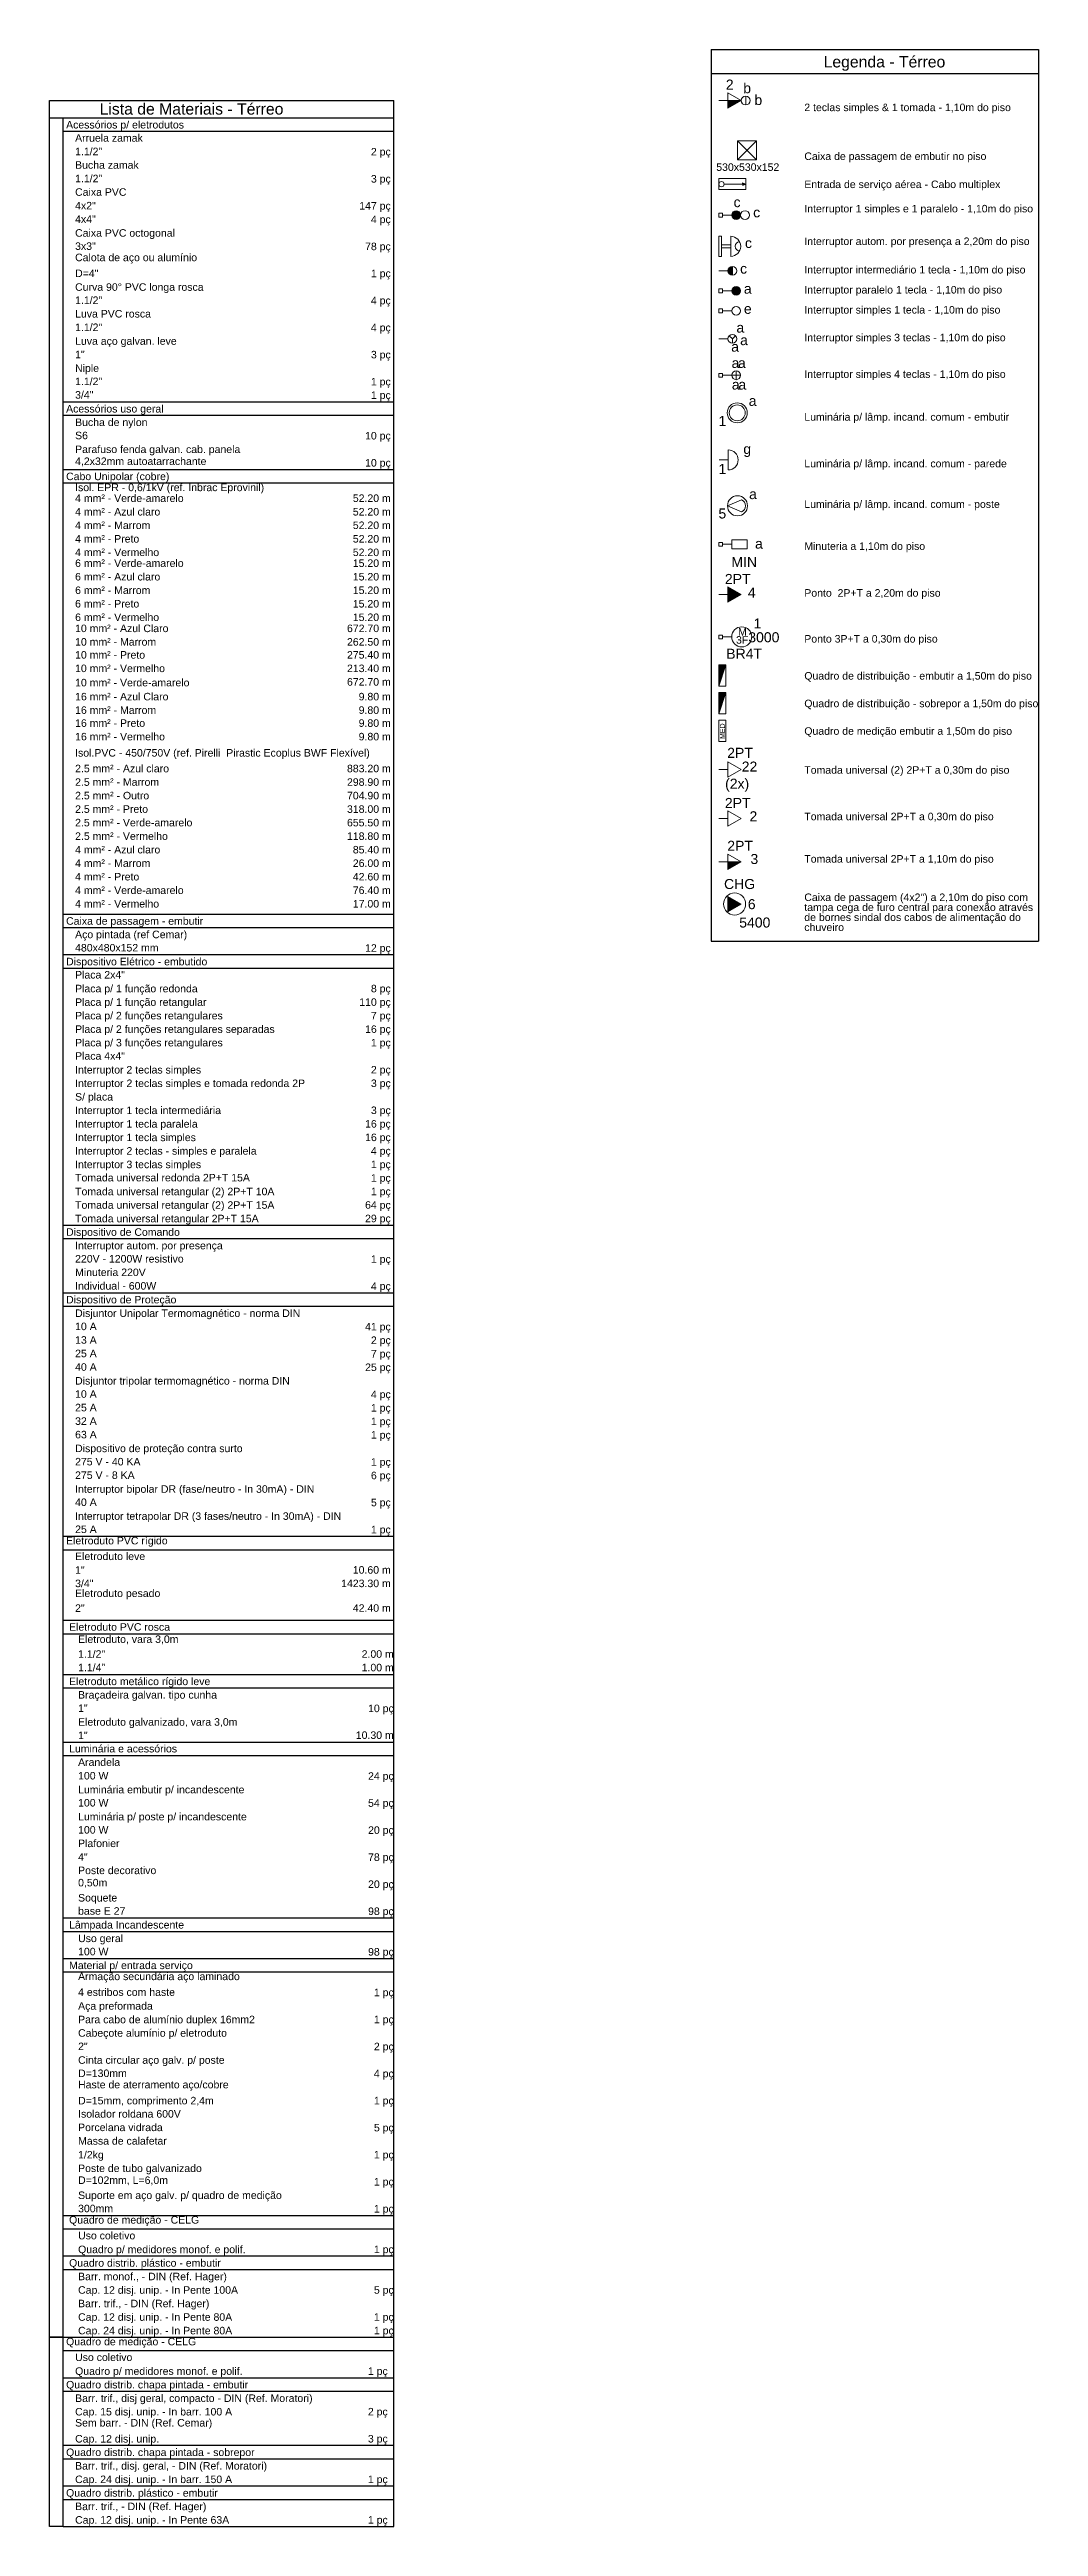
# Model space of a CAD drawing. Header units: inches. Extents: x -3 to 923, y -103 to 154.
# Drawn here: x 117.75 to 131.68, y -24.28 to 10.63 of the extents above; entities that cross this region are included whole.
import ezdxf
from ezdxf.enums import TextEntityAlignment as Align

# ---------------------------------------------------------------- set-up
doc = ezdxf.new("R2010")
doc.units = ezdxf.units.IN
doc.header["$LTSCALE"] = 10
doc.header["$MEASUREMENT"] = 0
for name, color, linetype, lineweight in [('DI-Linhas do quadro', 8, 'Continuous', 30), ('DI-Textos do quadro', 2, 'Continuous', 20), ('DI-Título do quadro', 2, 'Continuous', 30), ('P-SIMBOL', 5, 'Continuous', 20)]:
    doc.layers.add(name, color=color, linetype=linetype, lineweight=lineweight)
doc.styles.add('Arial', font='arial.ttf')

msp = doc.modelspace()

# ---------------------------------------------------------------- texts
at = {"layer": 'DI-Textos do quadro', "char_height": 0.1059, "line_spacing_factor": 0.798, "style": 'Arial'}
for s, insert, width, attachment_point in [('2 teclas simples & 1 tomada - 1,10m do piso', (128.3787, 9.7317), 5.389904, 7), ('Acessórios p/ eletrodutos', (117.9783, 9.4871), 4.512944, 7), ('Arruela zamak', (118.1053, 9.3316), 4.512944, 7), ('1.1/2"', (118.1053, 9.1411), 4.512944, 7), ('2 pç', (122.5525, 9.1061), 1.746224, 9), ('Caixa de passagem de embutir no piso', (128.3787, 9.0437), 4.746692, 7), ('1.1/2"', (118.1053, 8.7596), 4.512944, 7), ('Bucha zamak', (118.1053, 8.9506), 4.512944, 7), ('3 pç', (122.5525, 8.7246), 1.746224, 9), ('Entrada de serviço aérea - Cabo multiplex', (128.3787, 8.6467), 5.111001, 7), ('4x2"', (118.1053, 8.3786), 4.512944, 7), ('Caixa PVC', (118.1053, 8.5691), 4.512944, 7), ('147 pç', (122.5525, 8.3436), 1.746224, 9), ('Interruptor 1 simples e 1 paralelo - 1,10m do piso', (128.3787, 8.3047), 5.965059, 7), ('4x4"', (118.1053, 8.1881), 4.512944, 7), ('Caixa PVC octogonal', (118.1053, 7.9621), 4.512944, 7), ('4 pç', (122.5525, 8.1531), 1.746224, 9), ('3x3"', (118.1053, 7.8066), 4.512944, 7), ('Calota de aço ou alumínio', (118.1053, 7.6161), 4.512944, 7), ('78 pç', (122.5525, 7.7716), 1.746224, 9), ('Interruptor autom. por presença a 2,20m do piso', (128.3787, 7.8442), 5.871646, 7), ('Curva 90%%d PVC longa rosca', (118.1053, 7.1996), 4.512944, 7), ('D=4"', (118.1053, 7.4256), 4.512944, 7), ('1 pç', (122.5525, 7.3906), 1.746224, 9), ('Interruptor intermediário 1 tecla - 1,10m do piso', (128.3787, 7.4437), 5.766223, 7), ('1.1/2"', (118.1053, 7.0441), 4.512944, 7), ('4 pç', (122.5525, 7.0091), 1.746224, 9), ('Interruptor paralelo 1 tecla - 1,10m do piso', (128.3787, 7.1612), 5.157707, 7), ('Interruptor simples 1 tecla - 1,10m do piso', (128.3787, 6.8787), 5.11367, 7), ('1.1/2"', (118.1053, 6.6631), 4.512944, 7), ('Luva PVC rosca', (118.1053, 6.8536), 4.512944, 7), ('4 pç', (122.5525, 6.6281), 1.746224, 9), ('1"', (118.1053, 6.2816), 4.512944, 7), ('Luva aço galvan. leve', (118.1053, 6.4376), 4.512944, 7), ('3 pç', (122.5525, 6.2466), 1.746224, 9), ('Interruptor simples 3 teclas - 1,10m do piso', (128.3787, 6.4882), 5.25112, 7), ('1.1/2"', (118.1053, 5.9006), 4.512944, 7), ('Niple', (118.1053, 6.0561), 4.512944, 7), ('1 pç', (122.5525, 5.8656), 1.746224, 9), ('Interruptor simples 4 teclas - 1,10m do piso', (128.3787, 5.9722), 5.25112, 7), ('Acessórios uso geral', (117.9783, 5.4841), 4.512944, 7), ('3/4"', (118.1053, 5.7101), 4.512944, 7), ('1 pç', (122.5525, 5.6751), 1.746224, 9), ('S6', (118.1053, 5.1381), 4.512944, 7), ('Bucha de nylon', (118.1053, 5.2936), 4.512944, 7), ('10 pç', (122.5525, 5.1031), 1.746224, 9), ('Luminária p/ lâmp. incand. comum - embutir', (128.3787, 5.3692), 5.341864, 7), ('4,2x32mm autoatarrachante', (118.1053, 4.7566), 4.512944, 7), ('Parafuso fenda galvan. cab. panela', (118.1053, 4.9126), 4.512944, 7), ('Cabo Unipolar (cobre)', (117.9783, 4.5311), 4.512944, 7), ('10 pç', (122.5525, 4.7216), 1.746224, 9), ('Luminária p/ lâmp. incand. comum - parede', (128.3787, 4.7122), 5.280478, 7), ('4 mm² - Verde-amarelo', (118.1053, 4.2538), 4.512944, 7), ('Isol. EPR - 0,6/1kV (ref. Inbrac Eprovinil)', (118.1053, 4.3756), 4.512944, 7), ('52.20 m', (122.5525, 4.2538), 1.746224, 9), ('Luminária p/ lâmp. incand. comum - poste', (128.3787, 4.1397), 5.098991, 7), ('4 mm² - Azul claro', (118.1053, 4.0628), 4.512944, 7), ('4 mm² - Marrom', (118.1053, 3.8723), 4.512944, 7), ('52.20 m', (122.5525, 4.0628), 1.746224, 9), ('52.20 m', (122.5525, 3.8723), 1.746224, 9), ('4 mm² - Preto', (118.1053, 3.6818), 4.512944, 7), ('4 mm² - Vermelho', (118.1053, 3.4913), 4.512944, 7), ('52.20 m', (122.5525, 3.6818), 1.746224, 9), ('52.20 m', (122.5525, 3.4913), 1.746224, 9), ('Minuteria a 1,10m do piso', (128.3787, 3.5477), 3.150672, 7), ('6 mm² - Verde-amarelo', (118.1053, 3.3383), 4.512944, 7), ('6 mm² - Azul claro', (118.1053, 3.1473), 4.512944, 7), ('15.20 m', (122.5525, 3.3383), 1.746224, 9), ('15.20 m', (122.5525, 3.1473), 1.746224, 9), ('6 mm² - Marrom', (118.1053, 2.9568), 4.512944, 7), ('6 mm² - Preto', (118.1053, 2.7663), 4.512944, 7), ('15.20 m', (122.5525, 2.9568), 1.746224, 9), ('15.20 m', (122.5525, 2.7663), 1.746224, 9), ('Ponto  2P+T a 2,20m do piso', (128.3787, 2.8887), 3.55368, 7), ('6 mm² - Vermelho', (118.1053, 2.5758), 4.512944, 7), ('10 mm² - Azul Claro', (118.1053, 2.4194), 4.512944, 7), ('672.70 m', (122.5525, 2.4194), 1.746224, 9), ('15.20 m', (122.5525, 2.5758), 1.746224, 9), ('10 mm² - Marrom', (118.1053, 2.2289), 4.512944, 7), ('10 mm² - Preto', (118.1053, 2.0462), 4.512944, 7), ('262.50 m', (122.5525, 2.2289), 1.746224, 9), ('275.40 m', (122.5525, 2.0462), 1.746224, 9), ('Ponto 3P+T a 0,30m do piso', (128.3787, 2.2417), 3.477616, 7), ('10 mm² - Vermelho', (118.1053, 1.8557), 4.512944, 7), ('10 mm² - Verde-amarelo', (118.1053, 1.6551), 4.512944, 7), ('213.40 m', (122.5525, 1.8557), 1.746224, 9), ('672.70 m', (122.5525, 1.6652), 1.746224, 9), ('Quadro de distribuição - embutir a 1,50m do piso', (128.3787, 1.7192), 5.934366, 7), ('16 mm² - Azul Claro', (118.1053, 1.4576), 4.512944, 7), ('9.80 m', (122.5525, 1.4576), 1.746224, 9), ('Quadro de distribuição - sobrepor a 1,50m do piso', (128.3787, 1.3302), 6.101174, 7), ('16 mm² - Marrom', (118.1053, 1.2671), 4.512944, 7), ('16 mm² - Preto', (118.1053, 1.0843), 4.512944, 7), ('9.80 m', (122.5525, 1.2671), 1.746224, 9), ('9.80 m', (122.5525, 1.0843), 1.746224, 9), ('Quadro de medição embutir a 1,50m do piso', (128.3787, 0.9412), 5.416594, 7), ('16 mm² - Vermelho', (118.1053, 0.8938), 4.512944, 7), ('Isol.PVC - 450/750V (ref. Pirelli  Pirastic Ecoplus BWF Flexível)', (118.1053, 0.6347), 4.512944, 7), ('9.80 m', (122.5525, 0.8938), 1.746224, 9), ('2.5 mm² - Azul claro', (118.1053, 0.4442), 4.512944, 7), ('2.5 mm² - Marrom', (118.1053, 0.2532), 4.512944, 7), ('883.20 m', (122.5525, 0.4442), 1.746224, 9), ('298.90 m', (122.5525, 0.2532), 1.746224, 9), ('Tomada universal (2) 2P+T a 0,30m do piso', (128.3787, 0.3932), 5.348536, 7), ('2.5 mm² - Outro', (118.1053, 0.0627), 4.512944, 7), ('704.90 m', (122.5525, 0.0627), 1.746224, 9), ('2.5 mm² - Preto', (118.1053, -0.1278), 4.512944, 7), ('2.5 mm² - Verde-amarelo', (118.1053, -0.3183), 4.512944, 7), ('318.00 m', (122.5525, -0.1278), 1.746224, 9), ('655.50 m', (122.5525, -0.3183), 1.746224, 9), ('Tomada universal 2P+T a 0,30m do piso', (128.3787, -0.2623), 4.938855, 7), ('4 mm² - Azul claro', (118.1053, -0.6998), 4.512944, 7), ('2.5 mm² - Vermelho', (118.1053, -0.5093), 4.512944, 7), ('118.80 m', (122.5525, -0.5093), 1.746224, 9), ('85.40 m', (122.5525, -0.6998), 1.746224, 9), ('4 mm² - Marrom', (118.1053, -0.8903), 4.512944, 7), ('4 mm² - Preto', (118.1053, -1.0808), 4.512944, 7), ('42.60 m', (122.5525, -1.0808), 1.746224, 9), ('26.00 m', (122.5525, -0.8903), 1.746224, 9), ('Tomada universal 2P+T a 1,10m do piso', (128.3787, -0.8598), 4.938855, 7), ('4 mm² - Verde-amarelo', (118.1053, -1.2718), 4.512944, 7), ('4 mm² - Vermelho', (118.1053, -1.4623), 4.512944, 7), ('76.40 m', (122.5525, -1.2718), 1.746224, 9), ('17.00 m', (122.5525, -1.4623), 1.746224, 9), ('Caixa de passagem (4x2") a 2,10m do piso com\\Ptampa cega de furo central para conexão através \\Pde bornes sindal dos cabos de alimentação do \\Pchuveiro', (128.3787, -1.7931), 4.938855, 7), ('Caixa de passagem - embutir', (117.9783, -1.7354), 4.512944, 7), ('Aço pintada (ref Cemar)', (118.1053, -1.9259), 4.512944, 7), ('480x480x152 mm', (118.1053, -2.0819), 4.512944, 7), ('12 pç', (122.5525, -2.1169), 1.746224, 9), ('Dispositivo Elétrico - embutido', (117.9783, -2.3074), 4.512944, 7), ('Placa 2x4"', (118.1053, -2.4629), 4.512944, 7), ('Placa p/ 1 função redonda', (118.1053, -2.6884), 4.512944, 7), ('Placa p/ 1 função retangular', (118.1053, -2.8794), 4.512944, 7), ('110 pç', (122.5525, -2.8794), 1.746224, 9), ('8 pç', (122.5525, -2.6884), 1.746224, 9), ('Placa p/ 2 funções retangulares', (118.1053, -3.0699), 4.512944, 7), ('Placa p/ 2 funções retangulares separadas', (118.1053, -3.2604), 4.512944, 7), ('16 pç', (122.5525, -3.2604), 1.746224, 9), ('7 pç', (122.5525, -3.0699), 1.746224, 9), ('Placa p/ 3 funções retangulares', (118.1053, -3.4509), 4.512944, 7), ('1 pç', (122.5525, -3.4509), 1.746224, 9), ('Placa 4x4"', (118.1053, -3.6069), 4.512944, 7), ('Interruptor 2 teclas simples', (118.1053, -3.8324), 4.512944, 7), ('2 pç', (122.5525, -3.8324), 1.746224, 9), ('S/ placa', (118.1053, -4.2134), 4.512944, 7), ('Interruptor 2 teclas simples e tomada redonda 2P', (118.1053, -4.0229), 4.512944, 7), ('3 pç', (122.5525, -4.0229), 1.746224, 9), ('Interruptor 1 tecla intermediária', (118.1053, -4.4039), 4.512944, 7), ('Interruptor 1 tecla paralela', (118.1053, -4.5949), 4.512944, 7), ('16 pç', (122.5525, -4.5949), 1.746224, 9), ('3 pç', (122.5525, -4.4039), 1.746224, 9), ('Interruptor 1 tecla simples', (118.1053, -4.7854), 4.512944, 7), ('Interruptor 2 teclas - simples e paralela', (118.1053, -4.9759), 4.512944, 7), ('16 pç', (122.5525, -4.7854), 1.746224, 9), ('4 pç', (122.5525, -4.9759), 1.746224, 9), ('Tomada universal redonda 2P+T 15A', (118.1053, -5.3224), 4.512944, 7), ('Interruptor 3 teclas simples', (118.1053, -5.1664), 4.512944, 7), ('1 pç', (122.5525, -5.1664), 1.746224, 9), ('1 pç', (122.5525, -5.3574), 1.746224, 9), ('Tomada universal retangular (2) 2P+T 10A', (118.1053, -5.5479), 4.512944, 7), ('1 pç', (122.5525, -5.5479), 1.746224, 9), ('Tomada universal retangular (2) 2P+T 15A', (118.1053, -5.7384), 4.512944, 7), ('Tomada universal retangular 2P+T 15A', (118.1053, -5.9289), 4.512944, 7), ('64 pç', (122.5525, -5.7384), 1.746224, 9), ('29 pç', (122.5525, -5.9289), 1.746224, 9), ('Dispositivo de Comando', (117.9783, -6.1199), 4.512944, 7), ('Interruptor autom. por presença', (118.1053, -6.3104), 4.512944, 7), ('220V - 1200W resistivo', (118.1053, -6.4659), 4.512944, 7), ('Minuteria 220V', (118.1053, -6.6564), 4.512944, 7), ('1 pç', (122.5525, -6.5009), 1.746224, 9), ('Dispositivo de Proteção', (117.9783, -7.0729), 4.512944, 7), ('Individual - 600W', (118.1053, -6.8474), 4.512944, 7), ('4 pç', (122.5525, -6.8824), 1.746224, 9), ('10 A', (118.1053, -7.4189), 4.512944, 7), ('Disjuntor Unipolar Termomagnético - norma DIN', (118.1053, -7.2634), 4.512944, 7), ('41 pç', (122.5525, -7.4539), 1.746224, 9), ('13 A', (118.1053, -7.6099), 4.512944, 7), ('2 pç', (122.5525, -7.6449), 1.746224, 9), ('40 A', (118.1053, -7.9909), 4.512944, 7), ('25 A', (118.1053, -7.8004), 4.512944, 7), ('25 pç', (122.5525, -8.0259), 1.746224, 9), ('7 pç', (122.5525, -7.8354), 1.746224, 9), ('10 A', (118.1053, -8.3719), 4.512944, 7), ('Disjuntor tripolar termomagnético - norma DIN', (118.1053, -8.2164), 4.512944, 7), ('4 pç', (122.5525, -8.4069), 1.746224, 9), ('32 A', (118.1053, -8.7534), 4.512944, 7), ('25 A', (118.1053, -8.5629), 4.512944, 7), ('1 pç', (122.5525, -8.5979), 1.746224, 9), ('1 pç', (122.5525, -8.7884), 1.746224, 9), ('63 A', (118.1053, -8.9439), 4.512944, 7), ('Dispositivo de proteção contra surto', (118.1053, -9.1694), 4.512944, 7), ('1 pç', (122.5525, -8.9789), 1.746224, 9), ('275 V - 40 KA', (118.1053, -9.3254), 4.512944, 7), ('275 V - 8 KA', (118.1053, -9.5159), 4.512944, 7), ('6 pç', (122.5525, -9.5509), 1.746224, 9), ('1 pç', (122.5525, -9.3604), 1.746224, 9), ('Interruptor bipolar DR (fase/neutro - In 30mA) - DIN', (118.1053, -9.7414), 4.512944, 7), ('40 A', (118.1053, -9.8969), 4.512944, 7), ('Interruptor tetrapolar DR (3 fases/neutro - In 30mA) - DIN', (118.1053, -10.1229), 4.512944, 7), ('5 pç', (122.5525, -9.9319), 1.746224, 9), ('Eletroduto PVC rígido', (117.9783, -10.4689), 4.512944, 7), ('25 A', (118.1053, -10.2784), 4.512944, 7), ('1 pç', (122.5525, -10.3134), 1.746224, 9), ('1"', (118.1053, -10.8504), 0.126088, 7), ('Eletroduto leve', (118.1053, -10.6594), 4.512944, 7), ('10.60 m', (122.5525, -10.8504), 1.746224, 9), ('3/4"', (118.1053, -11.0409), 4.512944, 7), ('Eletroduto pesado', (118.1053, -11.2106), 4.512944, 7), ('1423.30 m', (122.5525, -11.0409), 1.746224, 9), ('2"', (118.1053, -11.3883), 0.126088, 7), ('42.40 m', (122.5525, -11.3883), 1.746224, 9), ('Eletroduto PVC rosca', (118.0204, -11.6549), 4.512944, 7), ('Eletroduto, vara 3,0m', (118.1474, -11.8454), 4.512944, 7), ('1.1/2"', (118.1474, -12.0364), 4.512944, 7), ('1.1/4"', (118.1474, -12.2269), 4.512944, 7), ('2.00 m', (122.5946, -12.0364), 1.746224, 9), ('1.00 m', (122.5946, -12.2269), 1.746224, 9), ('Eletroduto metálico rígido leve', (118.0204, -12.4524), 4.512944, 7), ('Braçadeira galvan. tipo cunha', (118.1474, -12.6429), 4.512944, 7), ('1"', (118.1474, -12.7989), 4.512944, 7), ('Eletroduto galvanizado, vara 3,0m', (118.1474, -13.0244), 4.512944, 7), ('10 pç', (122.5946, -12.8339), 1.746224, 9), ('Luminária e acessórios', (118.0204, -13.3704), 4.512944, 7), ('1"', (118.1474, -13.1799), 4.512944, 7), ('10.30 m', (122.5946, -13.1799), 1.746224, 9), ('Arandela', (118.1474, -13.5609), 4.512944, 7), ('100 W', (118.1474, -13.7519), 4.512944, 7), ('Luminária embutir p/ incandescente', (118.1474, -13.9774), 4.512944, 7), ('24 pç', (122.5946, -13.7869), 1.746224, 9), ('100 W', (118.1474, -14.1329), 4.512944, 7), ('Luminária p/ poste p/ incandescente', (118.1474, -14.3584), 4.512944, 7), ('54 pç', (122.5946, -14.1679), 1.746224, 9), ('100 W', (118.1474, -14.5144), 4.512944, 7), ('Plafonier', (118.1474, -14.7049), 4.512944, 7), ('20 pç', (122.5946, -14.5494), 1.746224, 9), ('4"', (118.1474, -14.8954), 4.512944, 7), ('Poste decorativo', (118.1474, -15.0859), 4.512944, 7), ('78 pç', (122.5946, -14.9304), 1.746224, 9), ('0,50m', (118.1474, -15.2769), 4.512944, 7), ('20 pç', (122.5946, -15.3119), 1.746224, 9), ('Soquete', (118.1474, -15.5024), 4.512944, 7), ('base E 27', (118.1474, -15.6579), 4.512944, 7), ('98 pç', (122.5946, -15.6929), 1.746224, 9), ('Lâmpada Incandescente', (118.0204, -15.8834), 4.512944, 7), ('Uso geral', (118.1474, -16.0744), 4.512944, 7), ('Material p/ entrada serviço', (118.0204, -16.4554), 4.512944, 7), ('100 W', (118.1474, -16.2299), 4.512944, 7), ('98 pç', (122.5946, -16.2649), 1.746224, 9), ('Armação secundária aço laminado', (118.1474, -16.6109), 4.512944, 7), ('4 estribos com haste', (118.1474, -16.8019), 4.512944, 7), ('1 pç', (122.5946, -16.8369), 1.746224, 9), ('Aça preformada', (118.1474, -17.0274), 4.512944, 7), ('Para cabo de alumínio duplex 16mm2', (118.1474, -17.2179), 4.512944, 7), ('1 pç', (122.5946, -17.2179), 1.746224, 9), ('Cabeçote alumínio p/ eletroduto', (118.1474, -17.4084), 4.512944, 7), ('2"', (118.1474, -17.5644), 4.512944, 7), ('Cinta circular aço galv. p/ poste', (118.1474, -17.7899), 4.512944, 7), ('2 pç', (122.5946, -17.5994), 1.746224, 9), ('D=130mm', (118.1474, -17.9454), 4.512944, 7), ('Haste de aterramento aço/cobre', (118.1474, -18.1359), 4.512944, 7), ('4 pç', (122.5946, -17.9804), 1.746224, 9), ('D=15mm, comprimento 2,4m', (118.1474, -18.3614), 4.512944, 7), ('Isolador roldana 600V', (118.1474, -18.5174), 4.512944, 7), ('1 pç', (122.5946, -18.3614), 1.746224, 9), ('Porcelana vidrada', (118.1474, -18.7079), 4.512944, 7), ('Massa de calafetar', (118.1474, -18.8984), 4.512944, 7), ('5 pç', (122.5946, -18.7429), 1.746224, 9), ('1/2kg', (118.1474, -19.1239), 4.512944, 7), ('Poste de tubo galvanizado', (118.1474, -19.3149), 4.512944, 7), ('1 pç', (122.5946, -19.1239), 1.746224, 9), ('D=102mm, L=6,0m', (118.1474, -19.4704), 4.512944, 7), ('1 pç', (122.5946, -19.5054), 1.746224, 9), ('Quadro de medição - CELG', (118.0204, -20.0424), 4.512944, 7), ('300mm', (118.1474, -19.8514), 4.512944, 7), ('Suporte em aço galv. p/ quadro de medição', (118.1474, -19.6959), 4.512944, 7), ('1 pç', (122.5946, -19.8864), 1.746224, 9), ('Uso coletivo', (118.1474, -20.2329), 4.512944, 7), ('Quadro distrib. plástico - embutir', (118.0204, -20.6489), 4.512944, 7), ('Quadro p/ medidores monof. e polif.', (118.1474, -20.4584), 4.512944, 7), ('1 pç', (122.5946, -20.4584), 1.746224, 9), ('Cap. 12 disj. unip. - In Pente 100A', (118.1474, -21.0304), 4.512944, 7), ('Barr. monof., - DIN (Ref. Hager)', (118.1474, -20.8399), 4.512944, 7), ('5 pç', (122.5946, -21.0304), 1.746224, 9), ('Cap. 12 disj. unip. - In Pente 80A', (118.1474, -21.4114), 4.512944, 7), ('Barr. trif., - DIN (Ref. Hager)', (118.1474, -21.2209), 4.512944, 7), ('1 pç', (122.5946, -21.4114), 1.746224, 9), ('Quadro de medição - CELG', (117.9784, -21.7579), 3.390876, 7), ('Cap. 24 disj. unip. - In Pente 80A', (118.1474, -21.6024), 4.512944, 7), ('1 pç', (122.5946, -21.6024), 1.746224, 9), ('Uso coletivo', (118.1054, -21.9484), 1.493266, 7), ('Quadro distrib. chapa pintada - embutir', (117.9784, -22.3649), 4.746692, 7), ('Quadro p/ medidores monof. e polif.', (118.1054, -22.1739), 4.36637, 7), ('1 pç', (122.51, -22.1739), 0.517772, 9), ('Cap. 15 disj. unip. - In barr. 100 A', (118.1054, -22.7459), 4.09147, 7), ('Barr. trif., disj geral, compacto - DIN (Ref. Moratori)', (118.1054, -22.5554), 6.189249, 7), ('2 pç', (122.51, -22.7459), 0.517772, 9), ('Sem barr. - DIN (Ref. Cemar)', (118.1054, -22.9014), 3.571028, 7), ('Cap. 12 disj. unip.', (118.1054, -23.1274), 2.191192, 7), ('3 pç', (122.51, -23.1274), 0.517772, 9), ('Quadro distrib. chapa pintada - sobrepor', (117.9784, -23.3179), 4.9135, 7), ('Barr. trif., disj. geral, - DIN (Ref. Moratori)', (118.1054, -23.5084), 5.001575, 7), ('Cap. 24 disj. unip. - In barr. 150 A', (118.1054, -23.6989), 4.09147, 7), ('1 pç', (122.51, -23.6989), 0.517772, 9), ('Quadro distrib. plástico - embutir', (117.9784, -23.8899), 3.956689, 7), ('Barr. trif., - DIN (Ref. Hager)', (118.1054, -24.0804), 3.418899, 7), ('Cap. 12 disj. unip. - In Pente 63A', (118.1054, -24.2709), 4.01674, 7), ('1 pç', (122.51, -24.2709), 0.517772, 9)]:
    msp.add_mtext(s, dxfattribs=dict(at, insert=insert, width=width, attachment_point=attachment_point))
at = {"layer": 'DI-Título do quadro', "style": 'Arial'}
msp.add_text('Legenda - Térreo', height=0.15885, dxfattribs=at).set_placement((129.5077, 10.3322), align=Align.BOTTOM_CENTER)
at = {"layer": 'DI-Título do quadro', "insert": (119.7453, 9.7131), "char_height": 0.15885, "width": 3.460113, "attachment_point": 8, "line_spacing_factor": 0.798, "style": 'Arial'}
msp.add_mtext('Lista de Materiais - Térreo', dxfattribs=at)
at = {"layer": 'P-SIMBOL', "line_spacing_factor": 0.798, "style": 'Arial'}
for s, insert, char_height, width, attachment_point in [('2', (127.3277, 10.0673), 0.1412, 0.209177, 8), ('b', (127.5732, 10.0148), 0.1412, 0.209177, 8), ('b', (127.7307, 9.8483), 0.1412, 0.209177, 8), ('530x530x152', (127.5822, 8.9202), 0.1059, 1.638723, 8), ('c', (127.3822, 8.4083), 0.1412, 0.188994, 7), ('c', (127.6582, 8.2643), 0.1412, 0.188994, 7), ('c', (127.5917, 7.8328), 0.1412, 0.188994, 8), ('c', (127.4742, 7.4713), 0.1412, 0.188994, 7), ('a', (127.5272, 7.1888), 0.1412, 0.209177, 7), ('e', (127.5272, 6.9053), 0.1412, 0.209177, 7), ('a', (127.4222, 6.6403), 0.1412, 0.209177, 7), ('a', (127.3487, 6.3713), 0.1412, 0.209177, 7), ('a', (127.4742, 6.4638), 0.1412, 0.209177, 7), ('a', (127.3542, 6.1418), 0.1412, 0.209177, 7), ('a', (127.3577, 5.8373), 0.1412, 0.209177, 7), ('a', (127.5547, 6.1418), 0.1412, 0.209177, 9), ('a', (127.5597, 5.8373), 0.1412, 0.209177, 9), ('a', (127.6507, 5.6078), 0.1412, 0.209177, 8), ('1', (127.2237, 5.3258), 0.1412, 0.209177, 8), ('g', (127.5742, 4.8892), 0.1412, 0.209177, 8), ('1', (127.2237, 4.6498), 0.1412, 0.209177, 8), ('a', (127.6557, 4.2938), 0.1412, 0.209177, 8), ('5', (127.2237, 4.0203), 0.1412, 0.209177, 8), ('a', (127.7397, 3.5953), 0.1412, 0.209177, 8), ('2PT', (127.4407, 3.0995), 0.1412, 0.689918, 8), ('MIN', (127.5317, 3.3393), 0.1412, 0.689918, 8), ('4', (127.6377, 2.906), 0.1412, 0.209177, 8), ('M', (127.4457, 2.3717), 0.1059, 0.228194, 7), ('1', (127.7197, 2.4723), 0.1412, 0.209177, 8), ('BR4T', (127.5307, 2.0458), 0.1412, 0.961482, 8), ('3F', (127.4167, 2.2562), 0.1059, 0.318937, 7), ('3000', (127.8087, 2.2758), 0.1412, 0.83671, 8), ('2PT', (127.4732, 0.6488), 0.1412, 0.689918, 8), ('(2x)', (127.2627, 0.1718), 0.1412, 0.644046, 7), ('22', (127.6067, 0.4553), 0.1412, 0.418355, 8), ('2PT', (127.4407, -0.0577), 0.1412, 0.689918, 8), ('2', (127.6612, -0.2452), 0.1412, 0.209177, 8), ('2PT', (127.4742, -0.6617), 0.1412, 0.689918, 8), ('3', (127.6747, -0.8492), 0.1412, 0.209177, 8), ('CHG', (127.4672, -1.202), 0.1412, 0.834875, 8), ('6', (127.6377, -1.4859), 0.1412, 0.209177, 8), ('5400', (127.6812, -1.7446), 0.1412, 0.83671, 8)]:
    msp.add_mtext(s, dxfattribs=dict(at, insert=insert, char_height=char_height, width=width, attachment_point=attachment_point))
at = {"layer": 'P-SIMBOL', "insert": (127.2599, 1.0247), "char_height": 0.0706, "width": 0.380323, "attachment_point": 8, "rotation": 90, "line_spacing_factor": 0.798, "style": 'Arial'}
msp.add_mtext('MED', dxfattribs=at)

# ---------------------------------------------------------------- hatches: boundary and pattern name
at = {"layer": 'P-SIMBOL', "linetype": 'Continuous'}
for points in [[(127.303, 9.913), (127.4905, 9.913), (127.303, 9.8048)], [(127.5537, 8.7347), (127.5101, 8.7547), (127.5102, 8.7145)], [(127.3655, 7.5755), (127.3655, 7.513), (127.303, 7.513), (127.3035, 7.5227), (127.309, 7.5396), (127.315, 7.5501), (127.322, 7.5581), (127.3325, 7.5661), (127.3455, 7.5723), (127.3585, 7.5751), (127.3655, 7.575)], [(127.3655, 7.4505), (127.3655, 7.513), (127.303, 7.513), (127.3035, 7.5033), (127.309, 7.4864), (127.315, 7.4759), (127.322, 7.4679), (127.3325, 7.4599), (127.3455, 7.4537), (127.3585, 7.4509), (127.3655, 7.451)], [(127.4185, 7.2931), (127.4185, 7.2306), (127.356, 7.2306), (127.3566, 7.2403), (127.362, 7.2572), (127.368, 7.2677), (127.375, 7.2757), (127.3855, 7.2837), (127.3985, 7.2899), (127.4115, 7.2927), (127.4185, 7.2926)], [(127.4185, 7.1681), (127.4185, 7.2306), (127.356, 7.2306), (127.3566, 7.2209), (127.362, 7.204), (127.368, 7.1935), (127.375, 7.1855), (127.3855, 7.1775), (127.3985, 7.1713), (127.4115, 7.1685), (127.4185, 7.1686)], [(127.4186, 7.2931), (127.4185, 7.2306), (127.481, 7.2306), (127.4805, 7.2403), (127.4751, 7.2572), (127.4691, 7.2677), (127.4621, 7.2757), (127.4516, 7.2837), (127.4386, 7.2899), (127.4256, 7.2927), (127.4185, 7.2926)], [(127.4186, 7.1681), (127.4185, 7.2306), (127.481, 7.2306), (127.4805, 7.2209), (127.4751, 7.204), (127.4691, 7.1935), (127.4621, 7.1855), (127.4516, 7.1775), (127.4386, 7.1713), (127.4256, 7.1685), (127.4185, 7.1686)], [(127.3025, 2.8427), (127.49, 2.9509), (127.3025, 3.0592)], [(127.2744, 1.9577), (127.1745, 1.9577), (127.1745, 1.6568)], [(127.2744, 1.5685), (127.1745, 1.5685), (127.1745, 1.2676)], [(127.3025, -0.8159), (127.49, -0.8159), (127.3025, -0.9242)], [(127.3025, -1.5195), (127.49, -1.4112), (127.3025, -1.303)]]:
    msp.add_hatch(color=256, dxfattribs=at).paths.add_polyline_path(points)

# ---------------------------------------------------------------- linework, layer by layer
at = {"layer": 'DI-Linhas do quadro', "linetype": 'Continuous'}
for p, q in [((127.0686, 10.6319), (131.6772, 10.6319)), ((127.0686, 10.6319), (127.0686, -1.9328)), ((131.6772, 10.6319), (131.6772, -1.9328)), ((127.0686, 10.2965), (131.6772, 10.2965)), ((117.7454, 9.9141), (122.5946, 9.9141)), ((117.7454, -24.2783), (117.7454, 9.9141)), ((122.5946, -24.2783), (122.5946, 9.9141)), ((117.7454, 9.6705), (122.5946, 9.6705)), ((117.936, -24.2783), (117.936, 9.6705)), ((117.936, 9.4799), (122.5946, 9.4799)), ((117.936, 5.6675), (122.5946, 5.6675)), ((117.936, 5.4769), (122.5946, 5.4769)), ((117.936, 4.7144), (122.5946, 4.7144)), ((117.936, 4.5238), (122.5946, 4.5238)), ((117.936, -1.5522), (122.5946, -1.5522)), ((117.936, -1.7429), (122.5946, -1.7429)), ((127.0686, -1.9328), (131.6772, -1.9328)), ((117.936, -2.1241), (122.5946, -2.1241)), ((117.936, -2.3147), (122.5946, -2.3147)), ((117.936, -5.9365), (122.5946, -5.9365)), ((117.936, -6.1271), (122.5946, -6.1271)), ((117.936, -6.8896), (122.5946, -6.8896)), ((117.936, -7.0802), (122.5946, -7.0802)), ((117.936, -10.3208), (122.5946, -10.3208)), ((117.936, -10.5114), (122.5946, -10.5114)), ((117.936, -11.5067), (122.5946, -11.5067)), ((117.936, -11.6973), (122.5946, -11.6973)), ((117.936, -12.2692), (122.5946, -12.2692)), ((117.936, -12.4598), (122.5946, -12.4598)), ((117.936, -13.2223), (122.5946, -13.2223)), ((117.936, -13.4129), (122.5946, -13.4129)), ((117.936, -15.7004), (122.5946, -15.7004)), ((117.936, -15.891), (122.5946, -15.891)), ((117.936, -16.2722), (122.5946, -16.2722)), ((117.936, -16.4629), (122.5946, -16.4629)), ((117.936, -19.894), (122.5946, -19.894)), ((117.936, -20.0846), (122.5946, -20.0846)), ((117.936, -20.4659), (122.5946, -20.4659)), ((117.936, -20.6565), (122.5946, -20.6565)), ((117.936, -21.6096), (117.7454, -21.6096)), ((117.7454, -21.6096), (122.5946, -21.6096)), ((117.936, -21.6096), (121.7454, -21.6096)), ((117.936, -21.8003), (122.5946, -21.8003)), ((117.936, -22.1815), (122.5946, -22.1815)), ((117.936, -22.3721), (122.5946, -22.3721)), ((117.936, -23.1346), (122.5946, -23.1346)), ((117.936, -23.3252), (122.5946, -23.3252)), ((117.936, -23.7065), (122.5946, -23.7065)), ((117.936, -23.8971), (122.5946, -23.8971)), ((117.936, -24.2783), (117.7454, -24.2783)), ((117.936, -24.2783), (122.5946, -24.2783))]:
    msp.add_line(p, q, dxfattribs=at)
at = {"layer": 'P-SIMBOL'}
for p, q in [((127.303, 9.913), (127.1745, 9.913)), ((127.4905, 9.913), (127.303, 10.0213)), ((127.303, 10.0213), (127.303, 9.8048)), ((127.4905, 9.913), (127.303, 9.913)), ((127.303, 9.8048), (127.4905, 9.913)), ((127.553, 9.9755), (127.553, 9.8505)), ((127.4392, 9.3431), (127.7042, 9.3431)), ((127.4392, 9.3431), (127.4392, 9.0781)), ((127.4392, 9.3431), (127.7042, 9.0781)), ((127.7042, 9.3431), (127.4392, 9.0781)), ((127.4392, 9.0781), (127.7042, 9.0781)), ((127.7042, 9.3431), (127.7042, 9.0781)), ((127.1745, 8.8126), (127.1745, 8.6569)), ((127.1745, 8.8126), (127.5538, 8.8126)), ((127.2495, 8.7347), (127.5101, 8.7346)), ((127.5538, 8.7347), (127.5101, 8.7547)), ((127.5101, 8.7547), (127.5102, 8.7145)), ((127.5538, 8.7347), (127.5102, 8.7145)), ((127.5538, 8.8126), (127.5538, 8.6569)), ((127.1745, 8.6569), (127.5538, 8.6569)), ((127.1745, 8.2716), (127.1745, 8.3246)), ((127.1745, 8.3246), (127.2275, 8.3246)), ((127.2275, 8.2716), (127.1745, 8.2716)), ((127.2275, 8.3246), (127.2275, 8.2716)), ((127.356, 8.2981), (127.2275, 8.2981)), ((127.1745, 7.9992), (127.1745, 7.7167)), ((127.1745, 7.9992), (127.2129, 7.9992)), ((127.1745, 7.7167), (127.2129, 7.7167)), ((127.2129, 7.9992), (127.2129, 7.7167)), ((127.3414, 7.8772), (127.2129, 7.8772)), ((127.3414, 7.8388), (127.2129, 7.8388)), ((127.3414, 7.9992), (127.3414, 7.7167)), ((127.303, 7.513), (127.1745, 7.513)), ((127.3655, 7.5755), (127.3655, 7.4505)), ((127.1745, 7.2041), (127.1745, 7.2571)), ((127.1745, 7.2571), (127.2275, 7.2571)), ((127.2275, 7.2041), (127.1745, 7.2041)), ((127.2275, 7.2571), (127.2275, 7.2041)), ((127.356, 7.2306), (127.2275, 7.2306)), ((127.4185, 7.2931), (127.4185, 7.1681)), ((127.1745, 6.9229), (127.1745, 6.9759)), ((127.1745, 6.9759), (127.2275, 6.9759)), ((127.2275, 6.9229), (127.1745, 6.9229)), ((127.2275, 6.9759), (127.2275, 6.9229)), ((127.356, 6.9494), (127.2275, 6.9494)), ((127.303, 6.5545), (127.1745, 6.5545)), ((127.3655, 6.5545), (127.321, 6.5987)), ((127.3655, 6.5545), (127.4095, 6.5987)), ((127.3655, 6.492), (127.3655, 6.5545)), ((127.1745, 6.015), (127.1745, 6.068)), ((127.1745, 6.068), (127.2275, 6.068)), ((127.2275, 6.015), (127.1745, 6.015)), ((127.2275, 6.068), (127.2275, 6.015)), ((127.356, 6.0415), (127.2275, 6.0415)), ((127.356, 6.0415), (127.481, 6.0415)), ((127.4185, 5.979), (127.4185, 6.104)), ((127.3053, 4.9891), (127.3053, 4.7066)), ((127.3053, 4.8478), (127.1768, 4.8478)), ((127.2965, 4.2013), (127.4925, 4.2837)), ((127.4925, 4.1184), (127.2965, 4.2009)), ((127.1745, 3.6848), (127.2275, 3.6848)), ((127.1745, 3.6318), (127.1745, 3.6848)), ((127.2275, 3.6318), (127.1745, 3.6318)), ((127.2275, 3.6848), (127.2275, 3.6318)), ((127.356, 3.6583), (127.2275, 3.6583)), ((127.356, 3.7198), (127.5725, 3.7198)), ((127.356, 3.7198), (127.5725, 3.7198)), ((127.356, 3.7198), (127.356, 3.5968)), ((127.356, 3.7198), (127.356, 3.5968)), ((127.356, 3.5968), (127.5725, 3.5968)), ((127.356, 3.5968), (127.5725, 3.5968)), ((127.5725, 3.7198), (127.5725, 3.5968)), ((127.5725, 3.7198), (127.5725, 3.5968)), ((127.3025, 2.9509), (127.1745, 2.9509)), ((127.3025, 2.8427), (127.3025, 3.0592)), ((127.3025, 3.0592), (127.49, 2.9509)), ((127.49, 2.9509), (127.3025, 2.8427)), ((127.1745, 2.3271), (127.1745, 2.3802)), ((127.1745, 2.3802), (127.2275, 2.3802)), ((127.2275, 2.3271), (127.1745, 2.3271)), ((127.2275, 2.3802), (127.2275, 2.3271)), ((127.356, 2.3537), (127.2275, 2.3537)), ((127.2744, 1.9577), (127.1745, 1.9577)), ((127.1745, 1.9577), (127.1745, 1.6568)), ((127.2744, 1.9577), (127.1745, 1.6568)), ((127.2744, 1.9577), (127.2744, 1.6568)), ((127.2744, 1.6568), (127.1745, 1.6568)), ((127.2744, 1.5685), (127.1745, 1.5685)), ((127.1745, 1.5685), (127.1745, 1.2676)), ((127.2744, 1.5685), (127.1745, 1.2676)), ((127.2744, 1.5685), (127.2744, 1.2676)), ((127.2744, 1.2676), (127.1745, 1.2676)), ((127.3025, 0.4842), (127.1745, 0.4842)), ((127.3025, 0.3759), (127.3025, 0.5924)), ((127.3025, 0.5924), (127.49, 0.4842)), ((127.49, 0.4842), (127.3025, 0.3759)), ((127.3025, -0.2062), (127.1745, -0.2062)), ((127.3025, -0.098), (127.49, -0.2062)), ((127.3025, -0.3145), (127.3025, -0.098)), ((127.49, -0.2062), (127.3025, -0.3145)), ((127.3025, -0.8159), (127.1745, -0.8159)), ((127.3025, -0.7077), (127.49, -0.8159)), ((127.3025, -0.9242), (127.3025, -0.7077)), ((127.49, -0.8159), (127.3025, -0.8159)), ((127.49, -0.8159), (127.3025, -0.9242)), ((127.3025, -1.5195), (127.3025, -1.303)), ((127.3025, -1.303), (127.49, -1.4112)), ((127.49, -1.4112), (127.3025, -1.5195))]:
    msp.add_line(p, q, dxfattribs=at)
at = {"layer": 'P-SIMBOL', "const_width": 0.0625}
msp.add_lwpolyline([(127.4495, 8.2981, 1), (127.387, 8.2981, 1)], format="xyb", close=True, dxfattribs=at)
at = {"layer": 'P-SIMBOL'}
msp.add_lwpolyline([(127.1745, 1.1794), (127.2745, 1.1794), (127.2745, 0.8785), (127.1745, 0.8785), (127.1745, 1.1794)], dxfattribs=at)
for centre, radius in [((127.553, 9.913), 0.0625), ((127.212, 8.7347), 0.0375), ((127.4183, 8.2981), 0.0625), ((127.4185, 8.2981), 0.0625), ((127.5435, 8.2981), 0.0625), ((127.3655, 7.513), 0.0625), ((127.4185, 7.2306), 0.0625), ((127.4185, 6.9494), 0.0625), ((127.3655, 6.5545), 0.0625), ((127.4185, 6.0415), 0.0625), ((127.4341, 5.5115), 0.1412), ((127.4341, 5.5115), 0.1125), ((127.4375, 4.2013), 0.1412), ((127.497, 2.3537), 0.1412), ((127.3963, -1.4112), 0.1554)]:
    msp.add_circle(centre, radius, dxfattribs=at)
for centre, radius, start, end in [((127.3414, 7.858), 0.1412, 270, 90), ((127.4718, 7.858), 0.0678, 94.8053, 264.183), ((127.3053, 4.8478), 0.1412, 270, 90), ((127.4619, 4.2011), 0.0881, 290.315, 69.6852)]:
    msp.add_arc(centre, radius, start, end, dxfattribs=at)

msp.set_redraw_order([(e.dxf.handle, doc.entitydb.next_handle()) for e in msp.query("TEXT MTEXT ATTDEF DIMENSION ARC_DIMENSION")])  # texts and dimensions are drawn at this point

doc.saveas('drawing.dxf')
